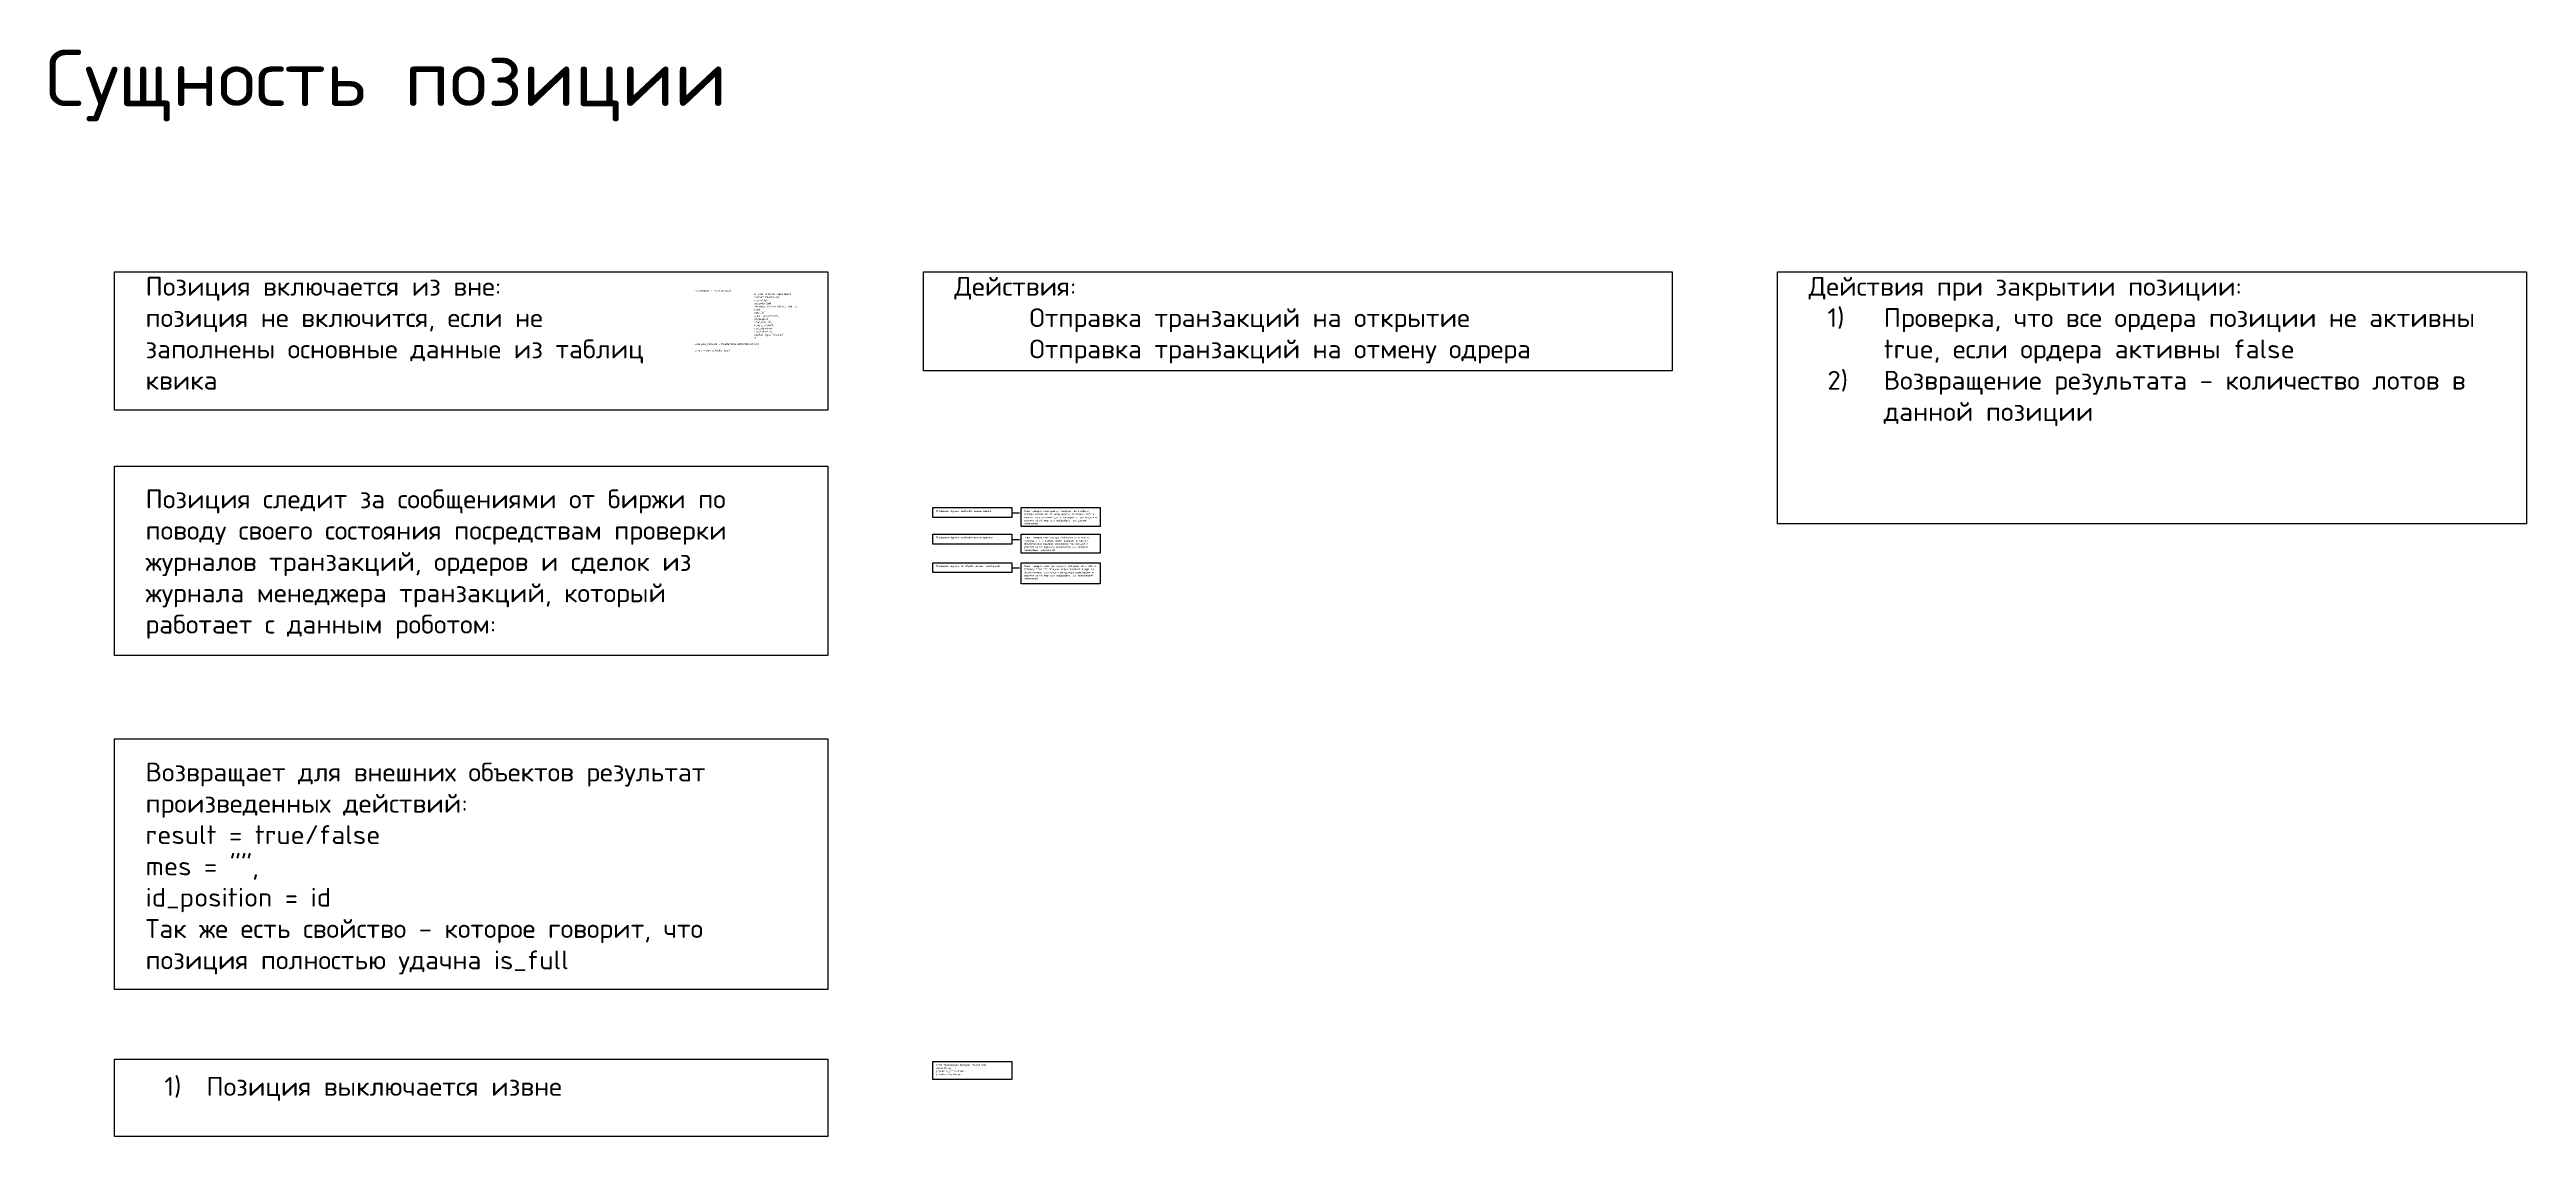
# Model space of a CAD drawing. Header units: metres. Extents: x 5387 to 32417, y 4252 to 8204.
# Drawn here: x 12134 to 13452, y 5810 to 6389 of the extents above; entities that cross this region are included whole.
import ezdxf

# ---------------------------------------------------------------- set-up
doc = ezdxf.new("R2010")
doc.units = ezdxf.units.M
doc.styles.get("Standard").update_dxf_attribs({"font": 'simplex.shx'})

msp = doc.modelspace()

# ---------------------------------------------------------------- linework, layer by layer
for points in [[(12168.4, 6270.3), (12548.1, 6270.3), (12548.1, 6196.6), (12168.4, 6196.6)], [(12599, 6270.3), (12997.7, 6270.3), (12997.7, 6217.7), (12599, 6217.7)], [(13053.8, 6270.3), (13452.5, 6270.3), (13452.5, 6136.2), (13053.8, 6136.2)], [(12168.4, 6166.9), (12548.1, 6166.9), (12548.1, 6066.1), (12168.4, 6066.1)], [(12604.1, 6144.8), (12646.2, 6144.8), (12646.2, 6139.5), (12604.1, 6139.5)], [(12651, 6144.8), (12693.1, 6144.8), (12693.1, 6134.8), (12651, 6134.8)], [(12604.1, 6130.6), (12646.2, 6130.6), (12646.2, 6125.4), (12604.1, 6125.4)], [(12651, 6130.6), (12693.1, 6130.6), (12693.1, 6120.6), (12651, 6120.6)], [(12604.1, 6115.4), (12646.2, 6115.4), (12646.2, 6110.2), (12604.1, 6110.2)], [(12651, 6115.4), (12693.1, 6115.4), (12693.1, 6104.2), (12651, 6104.2)], [(12168.4, 6021.6), (12548.1, 6021.6), (12548.1, 5888.2), (12168.4, 5888.2)], [(12168.4, 5851.2), (12548.1, 5851.2), (12548.1, 5810), (12168.4, 5810)], [(12604.1, 5849.9), (12646.2, 5849.9), (12646.2, 5840.3), (12604.1, 5840.3)]]:
    msp.add_lwpolyline(points, close=True)
at = {"flags": 128}
for points in [[(12376.1, 6168, 0, 10, 0), (12376.1, 6188, 0, 0, 0), (12376.1, 6193.9, 0, 0, 0)], [(12586.7, 6143.6, 0, 10, 0), (12566.7, 6143.6, 0, 0, 0), (12545.9, 6143.6, 0, 0, 0)], [(12548.9, 6108.9, 0, 10, 0), (12568.9, 6108.9, 0, 0, 0), (12589.7, 6108.9, 0, 0, 0)], [(12376.1, 6022, 0, 10, 0), (12376.1, 6042.1, 0, 0, 0), (12376.1, 6062.8, 0, 0, 0)], [(12376.1, 5851.6, 0, 10, 0), (12376.1, 5871.7, 0, 0, 0), (12376.1, 5889.2, 0, 0, 0)], [(12595.1, 5846, 0, 10, 0), (12575, 5846, 0, 0, 0), (12554.3, 5846, 0, 0, 0)]]:
    msp.add_lwpolyline(points, format="xyseb", dxfattribs=at)
for points in [[(12650.2, 6141.9), (12648.2, 6141.9), (12646.1, 6141.9)], [(12650.2, 6127.7), (12648.2, 6127.7), (12646.1, 6127.7)], [(12650.2, 6112.5), (12648.2, 6112.5), (12646.1, 6112.5)]]:
    msp.add_lwpolyline(points, dxfattribs=at)

# ---------------------------------------------------------------- texts
at = {"color": 1, "insert": (12131.5, 6388.6), "char_height": 30, "attachment_point": 1}
msp.add_mtext_dynamic_manual_height_columns('Сущность позиции', width=568.565, gutter_width=1, heights=[93.9], dxfattribs=at)
at = {"attachment_point": 1}
for s, width, insert, char_height in [('Позиция включается из вне:\\Pпозиция не включится, если не заполнены основные данные из таблиц квика', 305.418, (12184.9, 6267.6), 10), ('Действия: \\P^IОтправка транзакций на открытие\\P^IОтправка транзакций на отмену одрера\\P^I', 390.089, (12615.5, 6267.6), 10), ('Действия при закрытии позиции:\\P\\pxi-3,l4,t4;1)^IПроверка, что все ордера позиции не активны true, если ордера активны false\\P2)^IВозвращение результата - количество лотов в данной позиции\\P\\pi0,l0,tz;^I', 390.089, (13070.3, 6267.6), 10), ('PositionOne = Position:new(\\{\\P^I^I^I^I^I^I^I^Iid_position=tostring(os.time()),\\P^I^I^I^I^I^I^I^Iaccount=MyAccount,\\P^I^I^I^I^I^I^I^Iclass=Class, \\P^I^I^I^I^I^I^I^Isecurity=Emit,\\P^I^I^I^I^I^I^I^Isecurity_info=SECURITY_TABLE_1,\\P^I^I^I^I^I^I^I^Ilot=1,   \\P^I^I^I^I^I^I^I^Iside="b", \\P^I^I^I^I^I^I^I^Ienter_price=63075, \\P^I^I^I^I^I^I^I^Islippage=3,\\P^I^I^I^I^I^I^I^Istop_loss=20, \\P^I^I^I^I^I^I^I^Itake_profit=40, \\P^I^I^I^I^I^I^I^Iuse_stop=true, \\P^I^I^I^I^I^I^I^Iuse_take=true,\\P^I^I^I^I^I^I^I^Imarket_type="reverse"\\P^I^I^I^I^I^I^I^I\\}) \\P\\Plocal pos_activate = PositionOne.ActivatePosition()\\P^I^I\\Pis_run = pos_activate.result', 66.616, (12477.1, 6260.7), 1), ('Позиция следит за сообщениями от биржи по поводу своего состояния посредствам проверки журналов транзакций, ордеров и сделок из журнала менеджера транзакций, который работает с данным роботом:', 355.863, (12184.9, 6154.4), 10), ('Проверяет журнал необработанных сделок ', 305.418, (12605.8, 6143.5), 1), ('\\pxt61;Если находит свою сделку, забирает ее к себе в словарь сделок по данному ордеру, перекладывает в журнал обработанных сделок менеджера транзакций и удаляет ее из журнала необработанных сделок менеджера\\P\\ptz; ', 39.961, (12652.6, 6143.5), 1), ('Проверяет журнал необработанных ордеров ', 305.418, (12605.8, 6129.4), 1), ('\\pxt61;Если находит свои ордера, забирает ее к себе в таблицу этого ордера, перекладывает в журнал обработанных ордеров менеджера транзакций и удаляет ее из журнала необработанных ордеров менеджера транзакций\\P\\ptz; ', 39.961, (12652.6, 6129.4), 1), ('Проверяет журнал не обработанных транзакций ', 305.418, (12605.8, 6114.2), 1), ('\\pxt61;Если находит свою транзакцию, забирает ее к себе в таблицу этой транзакции, перекладывает в журнал обработанных транзакций менеджера транзакций и удаляет ее из журнала необработанных транзакций менеджера\\P\\ptz; ', 39.961, (12652.6, 6114.2), 1), ('Возвращает для внешних объектов результат произведенных действий: \\Presult = true/false\\Pmes = "", \\Pid_position = id\\PТак же есть свойство - которое говорит, что позиция полностью удачна is_full', 355.863, (12184.9, 6009), 10), ('\\pxi-2.2381,l3.2381,t3.2381;1)^IПозиция выключается извне', 355.863, (12184.9, 5841.6), 10), ('Если транзакция вернула плохой код \\Presult=true, \\Pprivate.is_active=false\\Pprivate.is_full=true ', 36.899, (12605.8, 5848.6), 1)]:
    msp.add_mtext_dynamic_manual_height_columns(s, width=width, gutter_width=1, heights=[0], dxfattribs=dict(at, insert=insert, char_height=char_height))

doc.saveas('drawing.dxf')
